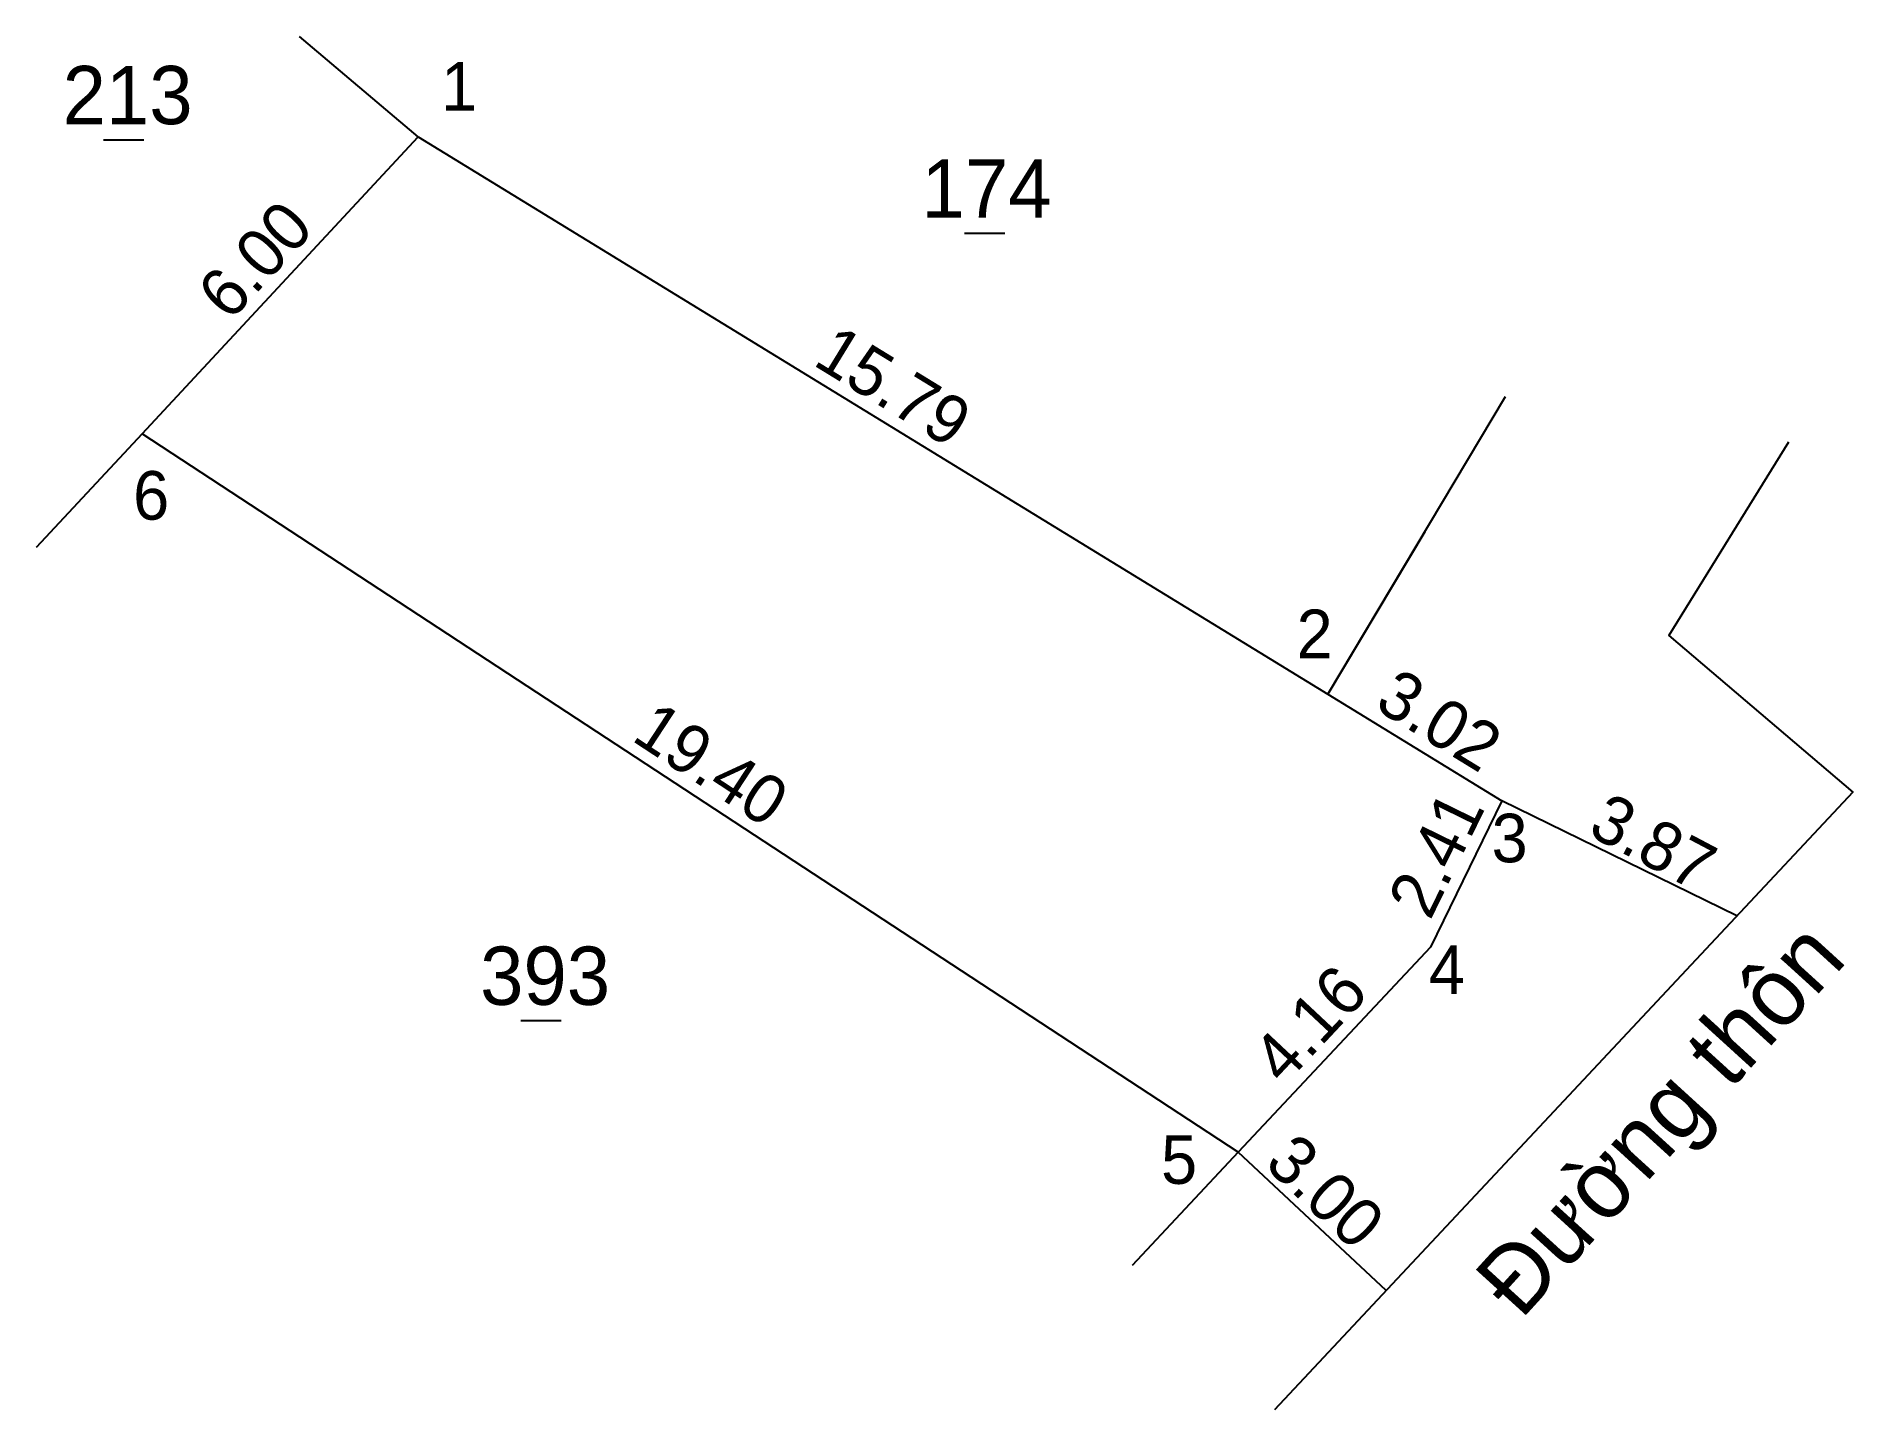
# Model space of a CAD drawing. Extents: x 540751 to 541083, y 1836066 to 1836155.
# Drawn here: x 540751.18 to 540778.06, y 1836097.43 to 1836117.76 of the extents above; entities that cross this region are included whole.
import ezdxf

# ---------------------------------------------------------------- set-up
doc = ezdxf.new("R2010")
doc.units = 0
doc.layers.add('Level 5', color=7, linetype='Continuous')

msp = doc.modelspace()

# ---------------------------------------------------------------- texts
at = {"layer": 'Level 5'}
for s, height, p in [('213', 0.8625, (540751.571, 1836116.456)), ('1', 0.719, (540757.172, 1836116.656)), ('174', 0.8625, (540764.283, 1836115.071)), ('6', 0.719, (540752.614, 1836110.603)), ('2', 0.719, (540769.833, 1836108.553)), ('3', 0.719, (540772.719, 1836105.532)), ('393', 0.8625, (540757.75, 1836103.422)), ('4', 0.719, (540771.789, 1836103.583)), ('5', 0.719, (540767.827, 1836100.773))]:
    msp.add_text(s, height=height, dxfattribs=at).set_placement(p)
for s, height, rotation, p in [('6.00', 0.7187, 47.0922, (540754.044, 1836113.523)), ('15.79', 0.7187, 328.4982, (540762.656, 1836112.904)), ('3.02', 0.7187, 328.4982, (540770.964, 1836107.819)), ('19.40', 0.7187, 326.756, (540759.971, 1836107.347)), ('2.41', 0.7187, 63.8926, (540771.808, 1836104.658)), ('3.87', 0.7187, 332.1678, (540774.12, 1836105.951)), ('Đường thôn', 1, 47.6906, (540773.153, 1836098.749)), ('4.16', 0.7187, 46.8781, (540769.645, 1836102.214)), ('3.00', 0.7187, 316.5508, (540769.338, 1836101.047))]:
    msp.add_text(s, height=height, rotation=rotation, dxfattribs=at).set_placement(p)

# ---------------------------------------------------------------- linework, layer by layer
at = {"layer": 'Level 5'}
for p, q in [((540756.833, 1836116.27), (540755.078, 1836117.756)), ((540752.177, 1836116.226), (540752.772, 1836116.226)), ((540752.748, 1836111.875), (540756.833, 1836116.27)), ((540756.833, 1836116.27), (540770.296, 1836108.019)), ((540764.92, 1836114.841), (540765.515, 1836114.841)), ((540770.296, 1836108.019), (540772.925, 1836112.428)), ((540752.748, 1836111.875), (540751.182, 1836110.191)), ((540768.971, 1836101.242), (540752.748, 1836111.875)), ((540771.73, 1836110.424), (540770.296, 1836108.019)), ((540770.296, 1836108.019), (540771.474, 1836109.995)), ((540770.296, 1836108.019), (540772.873, 1836106.44)), ((540772.873, 1836106.44), (540771.813, 1836104.277)), ((540776.347, 1836104.738), (540772.873, 1836106.44)), ((540771.813, 1836104.277), (540768.971, 1836101.242)), ((540758.355, 1836103.192), (540758.95, 1836103.192)), ((540768.971, 1836101.242), (540767.398, 1836099.563)), ((540771.157, 1836099.194), (540768.971, 1836101.242))]:
    msp.add_line(p, q, dxfattribs=at)
msp.add_lwpolyline([(540777.115, 1836111.75), (540775.343, 1836108.89), (540778.063, 1836106.57), (540769.505, 1836097.431)], dxfattribs=at)

msp.set_redraw_order([(e.dxf.handle, doc.entitydb.next_handle()) for e in msp.query("TEXT MTEXT ATTDEF DIMENSION ARC_DIMENSION")])  # texts and dimensions are drawn at this point

doc.saveas('drawing.dxf')
